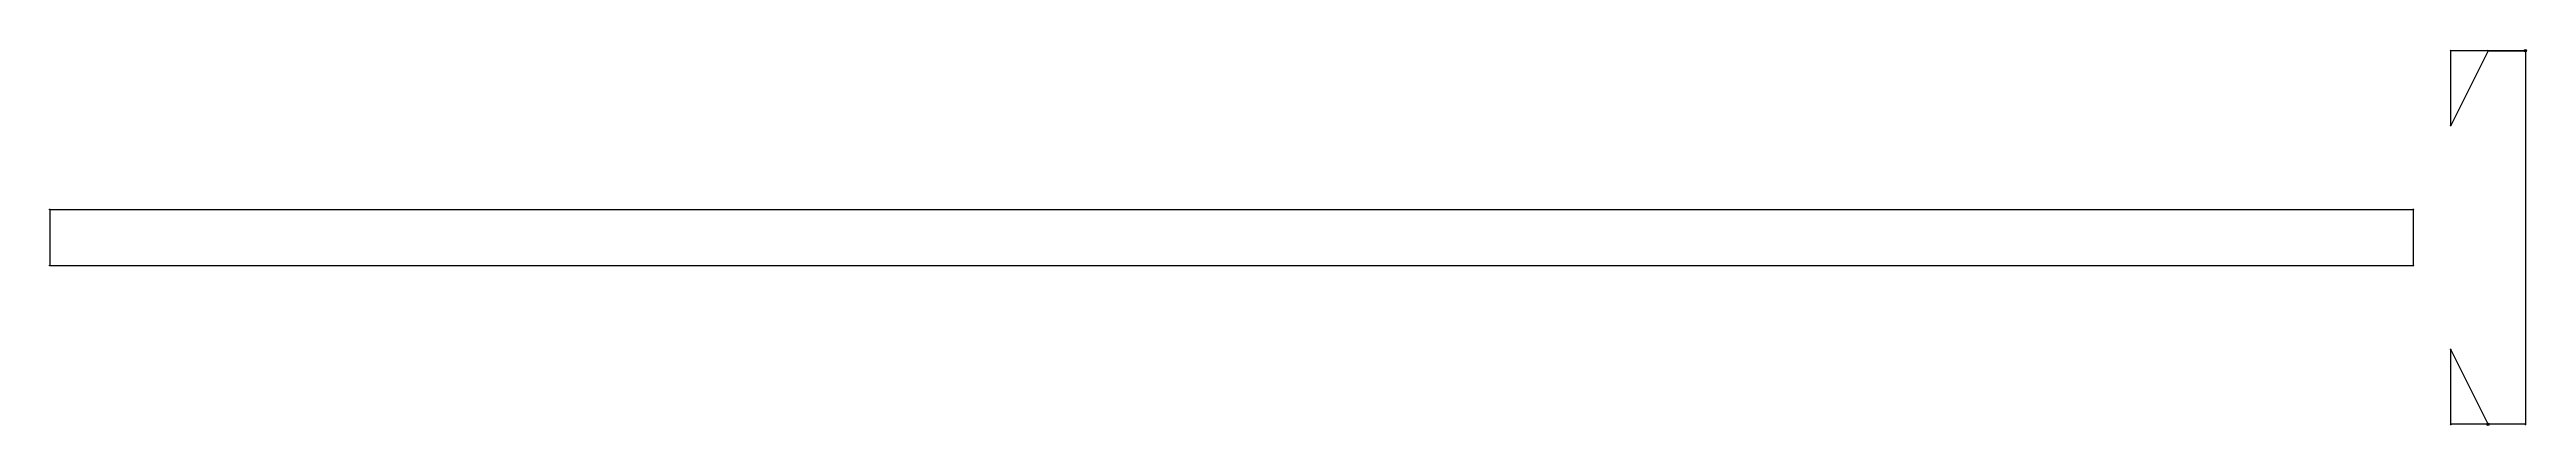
# Model space of a CAD drawing. Header units: metres. Extents: x 7979 to 27142, y 8158 to 45276.
# Drawn here: x 17909 to 24543, y 16722 to 17728 of the extents above; entities that cross this region are included whole.
import ezdxf

# ---------------------------------------------------------------- set-up
doc = ezdxf.new("R2010")
doc.units = ezdxf.units.M

msp = doc.modelspace()

# ---------------------------------------------------------------- linework, layer by layer
for p, q in [((24440, 17725), (24340, 17525)), ((24540, 17725), (24340, 17725)), ((24340, 17525), (24340, 17725)), ((24440, 17725), (24540, 17725)), ((24540, 17725), (24540, 16725)), ((17910, 17300), (24240, 17300)), ((17910, 17300), (17910, 17150)), ((24240, 17300), (24240, 17150)), ((17910, 17150), (24240, 17150)), ((24440, 16725), (24340, 16925)), ((24340, 16725), (24340, 16925)), ((24440, 16725), (24340, 16725)), ((24540, 16725), (24440, 16725))]:
    msp.add_line(p, q)
at = {"layer": 'debug', "color": 5}
for centre in [(24340, 17725), (24440, 17725), (24340, 17525), (17910, 17300), (24240, 17300), (17910, 17150), (24240, 17150), (24340, 16925), (24340, 16725), (24540, 16725)]:
    msp.add_circle(centre, 1, dxfattribs=at)
at = {"layer": 'debug', "color": 3}
for centre in [(24540, 17725), (24440, 16725)]:
    msp.add_circle(centre, 3, dxfattribs=at)

# ---------------------------------------------------------------- texts
at = {"layer": 'debug', "char_height": 2.5, "attachment_point": 1}
for s, insert in [('2', (24340, 17725)), ('2', (24440, 17725)), ('3', (24540, 17725)), ('2', (24340, 17525)), ('2', (17910, 17300)), ('2', (24240, 17300)), ('2', (17910, 17150)), ('2', (24240, 17150)), ('2', (24340, 16925)), ('2', (24340, 16725)), ('3', (24440, 16725)), ('2', (24540, 16725))]:
    msp.add_mtext(s, dxfattribs=dict(at, insert=insert))

doc.saveas('drawing.dxf')
